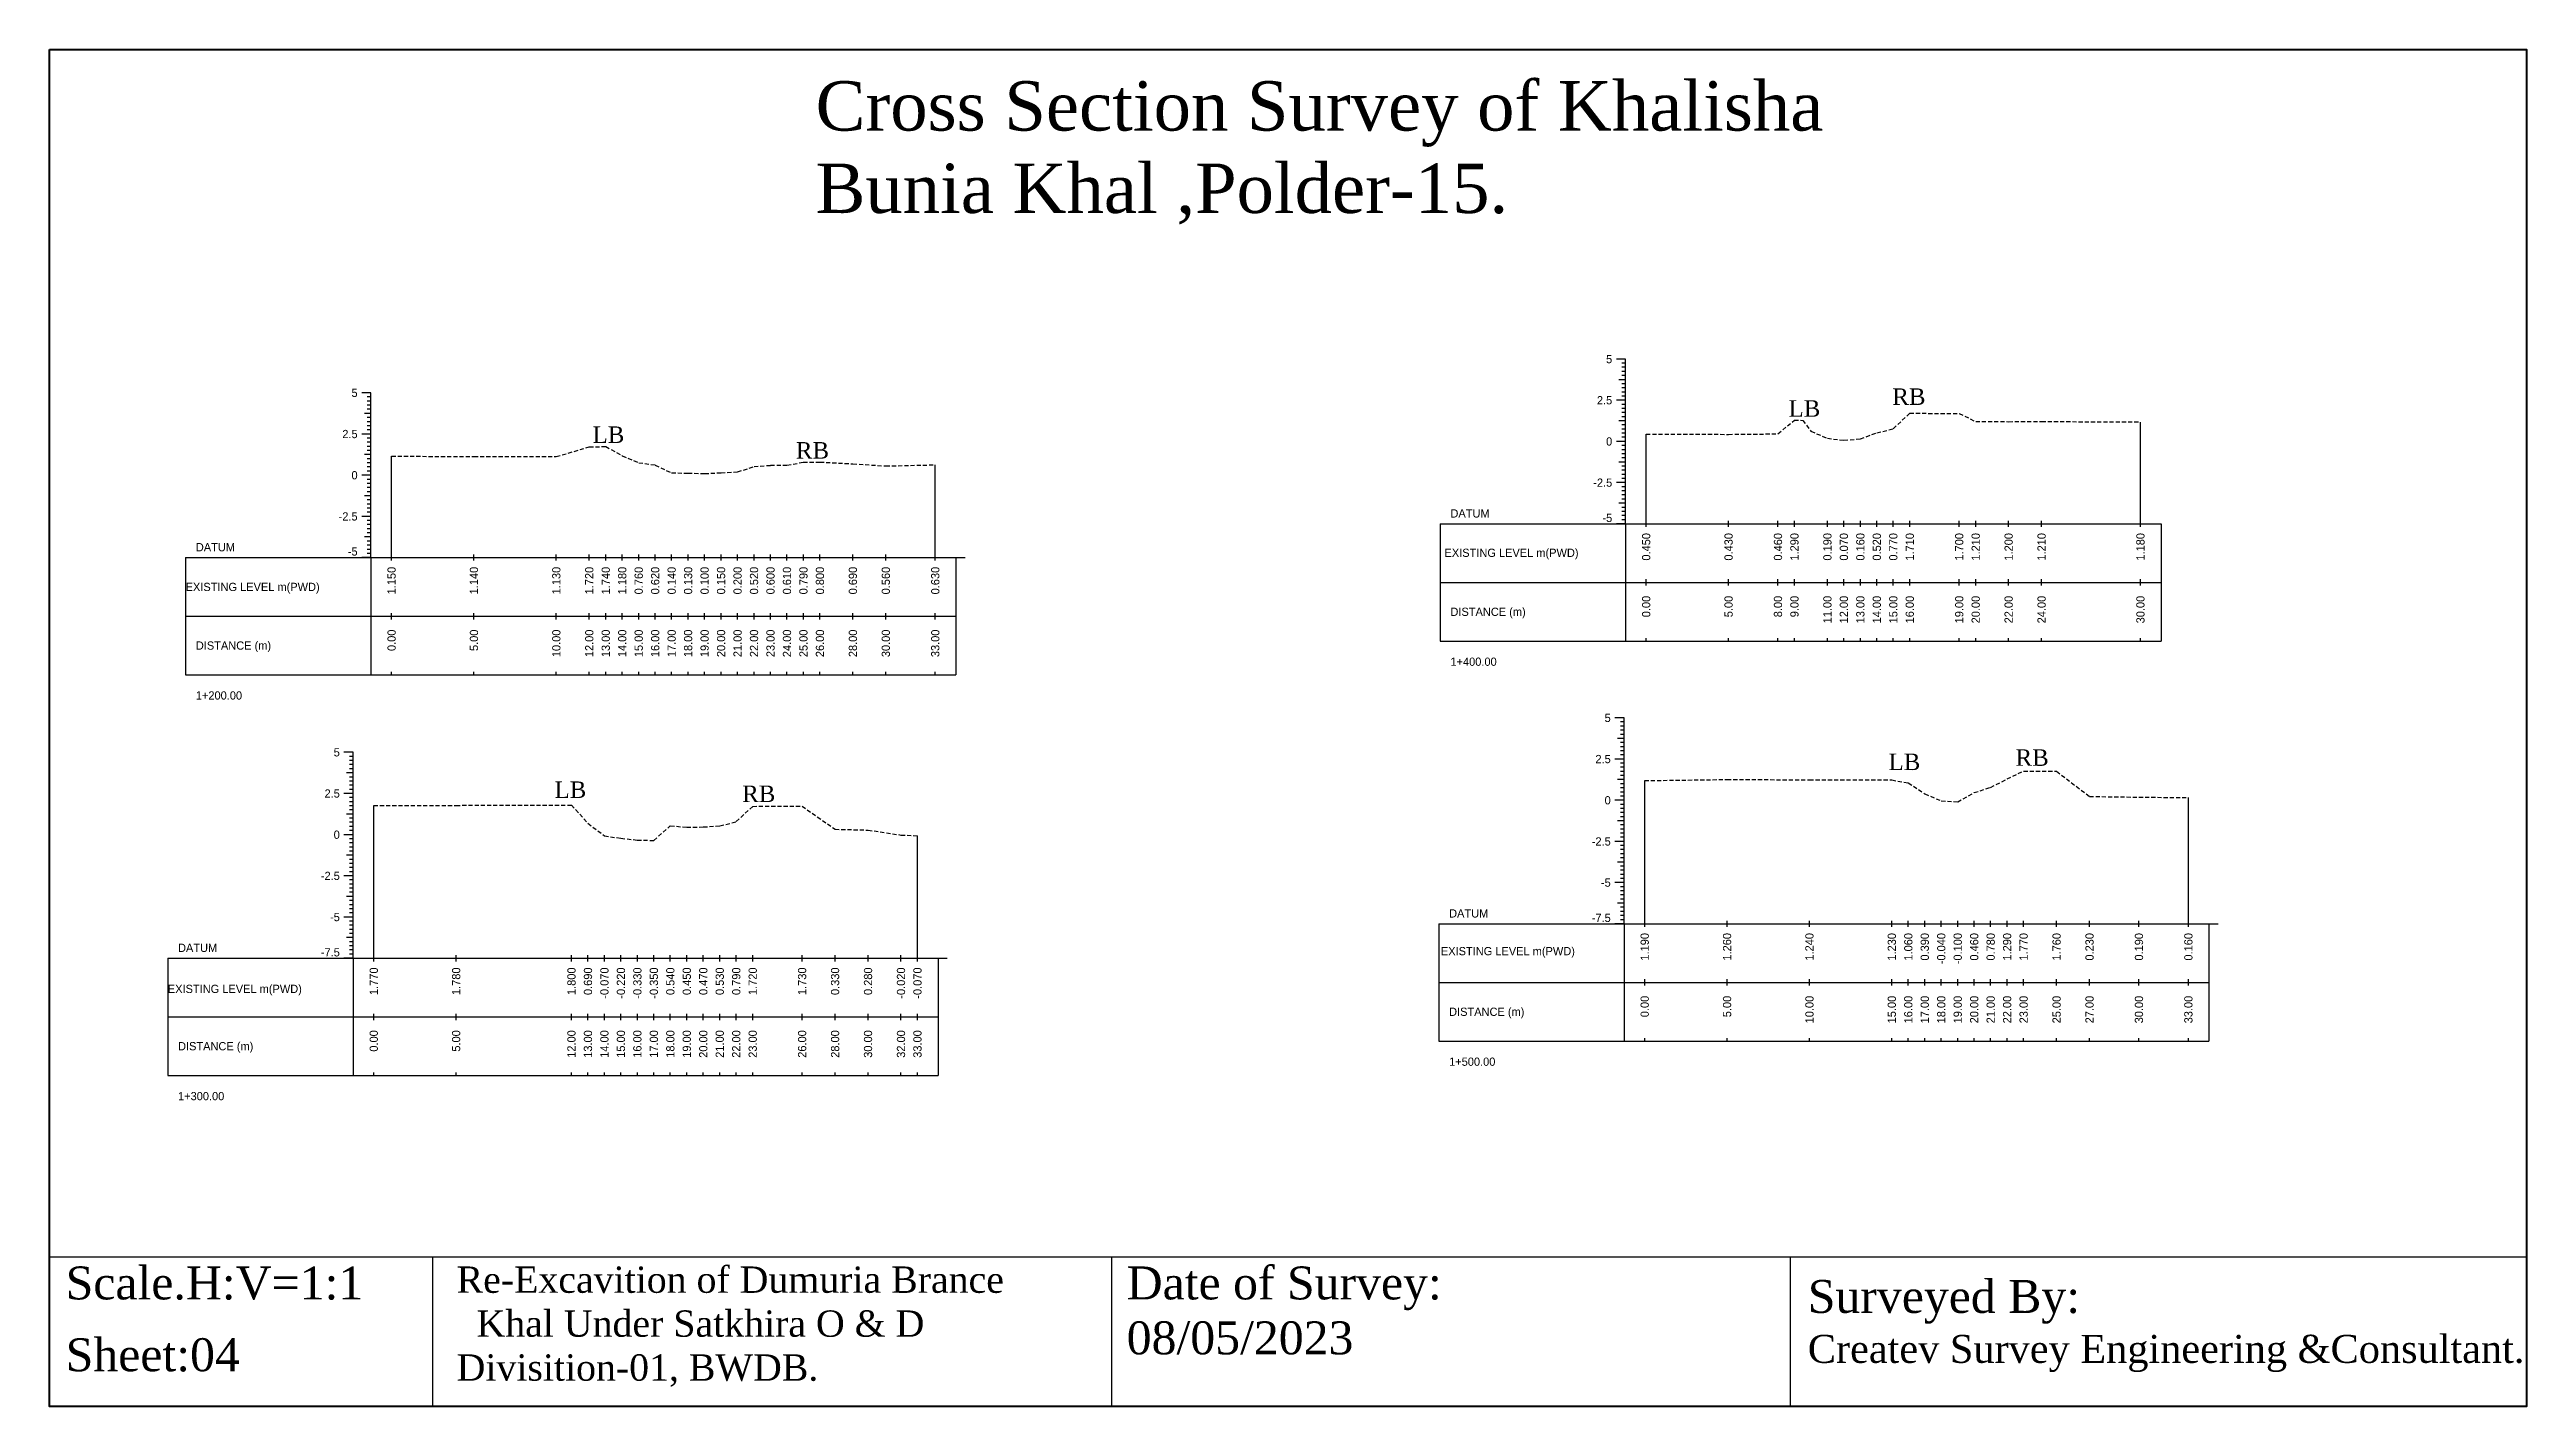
# Model space of a CAD drawing. Header units: inches. Extents: x 933 to 2044, y -1635 to -1096.
# Drawn here: x 932.9 to 1083.2, y -1501.1 to -1418.7 of the extents above; entities that cross this region are included whole.
import ezdxf
from ezdxf.enums import TextEntityAlignment as Align

# ---------------------------------------------------------------- set-up
doc = ezdxf.new("R2010")
doc.units = ezdxf.units.IN
doc.header["$MEASUREMENT"] = 0
doc.linetypes.add('HIDDEN', pattern=[0.375, 0.25, -0.125])
doc.layers.add('CS_Drawing', color=7, linetype='Continuous')
doc.layers.add('GL', color=3, linetype='HIDDEN')
doc.styles.add('romans', font='romans.shx')

msp = doc.modelspace()

# ---------------------------------------------------------------- texts
at = {"attachment_point": 1, "style": 'romans'}
for s, insert, char_height, width in [('{\\fTimes New Roman|b0|i0|c0|p18;Cross Section Survey of Khalisha Bunia Khal ,Polder-15.}', (979.38, -1420.65), 3, 72.2837), ('{\\fTimes New Roman|b0|i0|c0|p18;LB}', (1038.43, -1440.02), 1, 154.2752), ('{\\fTimes New Roman|b0|i0|c0|p18;RB}', (1044.73, -1439.3), 1, 154.2752), ('{\\fTimes New Roman|b0|i0|c0|p18;LB}', (965.84, -1441.61), 1, 154.2752), ('{\\fTimes New Roman|b0|i0|c0|p18;RB}', (978.18, -1442.56), 1, 154.2752), ('{\\fTimes New Roman|b0|i0|c0|p18;RB}', (1052.21, -1461.21), 1, 154.2752), ('{\\fTimes New Roman|b0|i0|c0|p18;LB}', (1044.5, -1461.47), 1, 154.2752), ('{\\fTimes New Roman|b0|i0|c0|p18;LB}', (963.53, -1463.16), 1, 154.2752), ('{\\fTimes New Roman|b0|i0|c0|p18;RB}', (974.92, -1463.41), 1, 154.2752), ('{\\fTimes New Roman|b0|i0|c0|p18;Scale.H:V=1:1}', (933.86, -1492.6), 2, 22.2708), ('{\\fTimes New Roman|b0|i0|c0|p18;Re-Excavition of Dumuria Brance\\P  Khal Under Satkhira O & D    Divisition-01, BWDB.}', (957.59, -1492.6), 1.6, 38.8405), ('{\\fTimes New Roman|b0|i0|c0|p18;Date of Survey: 08/05/2023}', (998.26, -1492.6), 2, 22.2708), ('{\\fTimes New Roman|b0|i0|c0|p18;Surveyed By:                                     \\H0.85x;Createv Survey Engineering &Consultant.}', (1039.6, -1493.42), 2, 45.2193), ('{\\fTimes New Roman|b0|i0|c0|p18;Sheet:04}', (933.86, -1496.96), 2, 38.8405)]:
    msp.add_mtext(s, dxfattribs=dict(at, insert=insert, char_height=char_height, width=width))
at = {"layer": 'CS_Drawing'}
for s, p in [('5', (1027.73, -1437.52)), ('5', (951.58, -1439.57)), ('2.5', (1027.73, -1440.02)), ('2.5', (951.58, -1442.07)), ('0', (1027.73, -1442.52)), ('0', (951.58, -1444.57)), ('-2.5', (1027.73, -1445.02)), ('-2.5', (951.58, -1447.07)), ('5', (1027.64, -1459.3)), ('5', (950.5, -1461.39)), ('2.5', (1027.64, -1461.8)), ('2.5', (950.5, -1463.89)), ('0', (1027.64, -1464.3)), ('0', (950.5, -1466.39)), ('-2.5', (1027.64, -1466.8)), ('-2.5', (950.5, -1468.89)), ('-5', (1027.64, -1469.3)), ('-5', (950.5, -1471.39))]:
    msp.add_text(s, height=0.5, dxfattribs=at).set_placement(p, align=Align.MIDDLE_RIGHT)
for s, p in [('DATUM', (1017.91, -1446.89)), ('DATUM', (941.76, -1448.94)), ('EXISTING LEVEL m(PWD)', (1017.55, -1449.28)), ('EXISTING LEVEL m(PWD)', (941.14, -1451.35)), ('DISTANCE (m)', (1017.91, -1452.86)), ('DISTANCE (m)', (941.76, -1454.91)), ('1+400.00', (1017.91, -1455.89)), ('1+200.00', (941.76, -1457.94)), ('DATUM', (1017.83, -1471.17)), ('DATUM', (940.68, -1473.26)), ('EXISTING LEVEL m(PWD)', (1017.33, -1473.46)), ('EXISTING LEVEL m(PWD)', (940.06, -1475.75)), ('DISTANCE (m)', (1017.83, -1477.14)), ('DISTANCE (m)', (940.68, -1479.23)), ('1+500.00', (1017.83, -1480.17)), ('1+300.00', (940.68, -1482.26))]:
    msp.add_text(s, height=0.5, dxfattribs=at).set_placement(p, align=Align.MIDDLE_LEFT)
for s, p in [('-5', (1027.73, -1447.41)), ('-5', (951.58, -1449.45)), ('-7.5', (1027.64, -1471.69)), ('-7.5', (950.5, -1473.78))]:
    msp.add_text(s, height=0.5, dxfattribs=at).set_placement(p, align=Align.RIGHT)
for s, p in [('0.450', (1029.79, -1448.08)), ('0.430', (1034.79, -1448.08)), ('0.460', (1037.79, -1448.08)), ('1.290', (1038.79, -1448.08)), ('0.190', (1040.79, -1448.08)), ('0.070', (1041.79, -1448.08)), ('0.160', (1042.79, -1448.08)), ('0.520', (1043.79, -1448.08)), ('0.770', (1044.79, -1448.08)), ('1.710', (1045.79, -1448.08)), ('1.700', (1048.79, -1448.08)), ('1.210', (1049.79, -1448.08)), ('1.200', (1051.79, -1448.08)), ('1.210', (1053.79, -1448.08)), ('1.180', (1059.79, -1448.08)), ('1.150', (953.64, -1450.13)), ('1.140', (958.64, -1450.13)), ('1.130', (963.64, -1450.13)), ('1.720', (965.64, -1450.13)), ('1.740', (966.64, -1450.13)), ('1.180', (967.64, -1450.13)), ('0.760', (968.64, -1450.13)), ('0.620', (969.64, -1450.13)), ('0.140', (970.64, -1450.13)), ('0.130', (971.64, -1450.13)), ('0.100', (972.64, -1450.13)), ('0.150', (973.64, -1450.13)), ('0.200', (974.64, -1450.13)), ('0.520', (975.64, -1450.13)), ('0.600', (976.64, -1450.13)), ('0.610', (977.64, -1450.13)), ('0.790', (978.64, -1450.13)), ('0.800', (979.64, -1450.13)), ('0.690', (981.64, -1450.13)), ('0.560', (983.64, -1450.13)), ('0.630', (986.64, -1450.13)), ('0.00', (1029.79, -1451.89)), ('5.00', (1034.79, -1451.89)), ('8.00', (1037.79, -1451.89)), ('9.00', (1038.79, -1451.89)), ('11.00', (1040.79, -1451.89)), ('12.00', (1041.79, -1451.89)), ('13.00', (1042.79, -1451.89)), ('14.00', (1043.79, -1451.89)), ('15.00', (1044.79, -1451.89)), ('16.00', (1045.79, -1451.89)), ('19.00', (1048.79, -1451.89)), ('20.00', (1049.79, -1451.89)), ('22.00', (1051.79, -1451.89)), ('24.00', (1053.79, -1451.89)), ('30.00', (1059.79, -1451.89)), ('0.00', (953.64, -1453.94)), ('5.00', (958.64, -1453.94)), ('10.00', (963.64, -1453.94)), ('12.00', (965.64, -1453.94)), ('13.00', (966.64, -1453.94)), ('14.00', (967.64, -1453.94)), ('15.00', (968.64, -1453.94)), ('16.00', (969.64, -1453.94)), ('17.00', (970.64, -1453.94)), ('18.00', (971.64, -1453.94)), ('19.00', (972.64, -1453.94)), ('20.00', (973.64, -1453.94)), ('21.00', (974.64, -1453.94)), ('22.00', (975.64, -1453.94)), ('23.00', (976.64, -1453.94)), ('24.00', (977.64, -1453.94)), ('25.00', (978.64, -1453.94)), ('26.00', (979.64, -1453.94)), ('28.00', (981.64, -1453.94)), ('30.00', (983.64, -1453.94)), ('33.00', (986.64, -1453.94)), ('1.190', (1029.7, -1472.36)), ('1.260', (1034.7, -1472.36)), ('1.240', (1039.7, -1472.36)), ('1.230', (1044.7, -1472.36)), ('1.060', (1045.7, -1472.36)), ('0.390', (1046.7, -1472.36)), ('-0.040', (1047.7, -1472.36)), ('-0.100', (1048.7, -1472.36)), ('0.460', (1049.7, -1472.36)), ('0.780', (1050.7, -1472.36)), ('1.290', (1051.7, -1472.36)), ('1.770', (1052.7, -1472.36)), ('1.760', (1054.7, -1472.36)), ('0.230', (1056.7, -1472.36)), ('0.190', (1059.7, -1472.36)), ('0.160', (1062.7, -1472.36)), ('1.770', (952.56, -1474.45)), ('1.780', (957.56, -1474.45)), ('1.800', (964.56, -1474.45)), ('0.690', (965.56, -1474.45)), ('-0.070', (966.56, -1474.45)), ('-0.220', (967.56, -1474.45)), ('-0.330', (968.56, -1474.45)), ('-0.350', (969.56, -1474.45)), ('0.540', (970.56, -1474.45)), ('0.450', (971.56, -1474.45)), ('0.470', (972.56, -1474.45)), ('0.530', (973.56, -1474.45)), ('0.790', (974.56, -1474.45)), ('1.720', (975.56, -1474.45)), ('1.730', (978.56, -1474.45)), ('0.330', (980.56, -1474.45)), ('0.280', (982.56, -1474.45)), ('-0.020', (984.56, -1474.45)), ('-0.070', (985.56, -1474.45)), ('0.00', (1029.7, -1476.17)), ('5.00', (1034.7, -1476.17)), ('10.00', (1039.7, -1476.17)), ('15.00', (1044.7, -1476.17)), ('16.00', (1045.7, -1476.17)), ('17.00', (1046.7, -1476.17)), ('18.00', (1047.7, -1476.17)), ('19.00', (1048.7, -1476.17)), ('20.00', (1049.7, -1476.17)), ('21.00', (1050.7, -1476.17)), ('22.00', (1051.7, -1476.17)), ('23.00', (1052.7, -1476.17)), ('25.00', (1054.7, -1476.17)), ('27.00', (1056.7, -1476.17)), ('30.00', (1059.7, -1476.17)), ('33.00', (1062.7, -1476.17)), ('0.00', (952.56, -1478.26)), ('5.00', (957.56, -1478.26)), ('12.00', (964.56, -1478.26)), ('13.00', (965.56, -1478.26)), ('14.00', (966.56, -1478.26)), ('15.00', (967.56, -1478.26)), ('16.00', (968.56, -1478.26)), ('17.00', (969.56, -1478.26)), ('18.00', (970.56, -1478.26)), ('19.00', (971.56, -1478.26)), ('20.00', (972.56, -1478.26)), ('21.00', (973.56, -1478.26)), ('22.00', (974.56, -1478.26)), ('23.00', (975.56, -1478.26)), ('26.00', (978.56, -1478.26)), ('28.00', (980.56, -1478.26)), ('30.00', (982.56, -1478.26)), ('32.00', (984.56, -1478.26)), ('33.00', (985.56, -1478.26))]:
    msp.add_text(s, height=0.5, rotation=90, dxfattribs=at).set_placement(p, align=Align.MIDDLE_RIGHT)

# ---------------------------------------------------------------- linework, layer by layer
at = {"color": 4, "lineweight": 40}
msp.add_lwpolyline([(932.88, -1418.73), (1083.22, -1418.73), (1083.22, -1501.1), (932.88, -1501.1)], close=True, dxfattribs=at)
for points in [[(1083.22, -1418.73), (1083.22, -1501.1)], [(932.88, -1492.02), (1083.22, -1492.02)], [(932.88, -1492.02), (932.88, -1501.1)], [(956.13, -1492.02), (956.13, -1501.1)], [(997.33, -1492.02), (997.33, -1501.1)], [(1038.53, -1492.02), (1038.53, -1501.1)]]:
    msp.add_lwpolyline(points)
at = {"layer": 'CS_Drawing'}
for p, q in [((1028.54, -1437.52), (1027.98, -1437.52)), ((1028.54, -1437.52), (1028.14, -1437.52)), ((1028.54, -1437.52), (1028.31, -1437.52)), ((1028.54, -1437.77), (1028.31, -1437.77)), ((1028.54, -1438.02), (1028.31, -1438.02)), ((1028.54, -1438.27), (1028.31, -1438.27)), ((1028.54, -1438.52), (1028.31, -1438.52)), ((1028.54, -1447.52), (1028.54, -1437.52)), ((952.39, -1439.57), (951.83, -1439.57)), ((952.39, -1439.57), (952, -1439.57)), ((952.39, -1439.57), (952.16, -1439.57)), ((952.39, -1439.82), (952.16, -1439.82)), ((952.39, -1440.07), (952.16, -1440.07)), ((952.39, -1449.57), (952.39, -1439.57)), ((1028.54, -1440.02), (1027.98, -1440.02)), ((1028.54, -1438.77), (1028.14, -1438.77)), ((1028.54, -1440.02), (1028.14, -1440.02)), ((1028.54, -1438.77), (1028.31, -1438.77)), ((1028.54, -1439.02), (1028.31, -1439.02)), ((1028.54, -1439.27), (1028.31, -1439.27)), ((1028.54, -1439.52), (1028.31, -1439.52)), ((1028.54, -1439.77), (1028.31, -1439.77)), ((1028.54, -1440.02), (1028.31, -1440.02)), ((952.39, -1440.82), (952, -1440.82)), ((952.39, -1440.32), (952.16, -1440.32)), ((952.39, -1440.57), (952.16, -1440.57)), ((952.39, -1440.82), (952.16, -1440.82)), ((952.39, -1441.07), (952.16, -1441.07)), ((952.39, -1441.32), (952.16, -1441.32)), ((952.39, -1441.57), (952.16, -1441.57)), ((1028.54, -1441.27), (1028.14, -1441.27)), ((1028.54, -1440.27), (1028.31, -1440.27)), ((1028.54, -1440.52), (1028.31, -1440.52)), ((1028.54, -1440.77), (1028.31, -1440.77)), ((1028.54, -1441.02), (1028.31, -1441.02)), ((1028.54, -1441.27), (1028.31, -1441.27)), ((1028.54, -1441.52), (1028.31, -1441.52)), ((1059.79, -1447.52), (1059.79, -1441.34)), ((952.39, -1442.07), (951.83, -1442.07)), ((952.39, -1442.07), (952, -1442.07)), ((952.39, -1441.82), (952.16, -1441.82)), ((952.39, -1442.07), (952.16, -1442.07)), ((952.39, -1442.32), (952.16, -1442.32)), ((952.39, -1442.57), (952.16, -1442.57)), ((952.39, -1442.82), (952.16, -1442.82)), ((952.39, -1443.07), (952.16, -1443.07)), ((1028.54, -1442.52), (1027.98, -1442.52)), ((1028.54, -1442.52), (1028.14, -1442.52)), ((1028.54, -1441.77), (1028.31, -1441.77)), ((1028.54, -1442.02), (1028.31, -1442.02)), ((1028.54, -1442.27), (1028.31, -1442.27)), ((1028.54, -1442.52), (1028.31, -1442.52)), ((1028.54, -1442.77), (1028.31, -1442.77)), ((1028.54, -1443.02), (1028.31, -1443.02)), ((1029.79, -1447.52), (1029.79, -1442.07)), ((952.39, -1444.57), (951.83, -1444.57)), ((952.39, -1443.32), (952, -1443.32)), ((952.39, -1444.57), (952, -1444.57)), ((952.39, -1443.32), (952.16, -1443.32)), ((952.39, -1443.57), (952.16, -1443.57)), ((952.39, -1443.82), (952.16, -1443.82)), ((952.39, -1444.07), (952.16, -1444.07)), ((952.39, -1444.32), (952.16, -1444.32)), ((952.39, -1444.57), (952.16, -1444.57)), ((953.64, -1449.57), (953.64, -1443.42)), ((986.64, -1449.57), (986.64, -1443.94)), ((1028.54, -1443.77), (1028.14, -1443.77)), ((1028.54, -1443.27), (1028.31, -1443.27)), ((1028.54, -1443.52), (1028.31, -1443.52)), ((1028.54, -1443.77), (1028.31, -1443.77)), ((1028.54, -1444.02), (1028.31, -1444.02)), ((1028.54, -1444.27), (1028.31, -1444.27)), ((1028.54, -1444.52), (1028.31, -1444.52)), ((1028.54, -1444.77), (1028.31, -1444.77)), ((952.39, -1445.82), (952, -1445.82)), ((952.39, -1444.82), (952.16, -1444.82)), ((952.39, -1445.07), (952.16, -1445.07)), ((952.39, -1445.32), (952.16, -1445.32)), ((952.39, -1445.57), (952.16, -1445.57)), ((952.39, -1445.82), (952.16, -1445.82)), ((952.39, -1446.07), (952.16, -1446.07)), ((1028.54, -1445.02), (1027.98, -1445.02)), ((1028.54, -1445.02), (1028.14, -1445.02)), ((1028.54, -1446.27), (1028.14, -1446.27)), ((1028.54, -1445.02), (1028.31, -1445.02)), ((1028.54, -1445.27), (1028.31, -1445.27)), ((1028.54, -1445.52), (1028.31, -1445.52)), ((1028.54, -1445.77), (1028.31, -1445.77)), ((1028.54, -1446.02), (1028.31, -1446.02)), ((1028.54, -1446.27), (1028.31, -1446.27)), ((952.39, -1447.07), (951.83, -1447.07)), ((952.39, -1447.07), (952, -1447.07)), ((952.39, -1446.32), (952.16, -1446.32)), ((952.39, -1446.57), (952.16, -1446.57)), ((952.39, -1446.82), (952.16, -1446.82)), ((952.39, -1447.07), (952.16, -1447.07)), ((952.39, -1447.32), (952.16, -1447.32)), ((952.39, -1447.57), (952.16, -1447.57)), ((1017.29, -1447.52), (1028.54, -1447.52)), ((1017.29, -1447.52), (1017.29, -1454.64)), ((1028.54, -1447.52), (1027.98, -1447.52)), ((1028.54, -1447.52), (1028.14, -1447.52)), ((1028.54, -1446.52), (1028.31, -1446.52)), ((1028.54, -1446.77), (1028.31, -1446.77)), ((1028.54, -1447.02), (1028.31, -1447.02)), ((1028.54, -1447.27), (1028.31, -1447.27)), ((1028.54, -1447.52), (1028.31, -1447.52)), ((1028.54, -1447.52), (1061.04, -1447.52)), ((1028.54, -1447.52), (1028.54, -1454.64)), ((1029.79, -1447.71), (1029.79, -1447.33)), ((1034.79, -1447.71), (1034.79, -1447.33)), ((1037.79, -1447.71), (1037.79, -1447.33)), ((1038.79, -1447.71), (1038.79, -1447.33)), ((1040.79, -1447.71), (1040.79, -1447.33)), ((1041.79, -1447.71), (1041.79, -1447.33)), ((1042.79, -1447.71), (1042.79, -1447.33)), ((1043.79, -1447.71), (1043.79, -1447.33)), ((1044.79, -1447.71), (1044.79, -1447.33)), ((1045.79, -1447.71), (1045.79, -1447.33)), ((1048.79, -1447.71), (1048.79, -1447.33)), ((1049.79, -1447.71), (1049.79, -1447.33)), ((1051.79, -1447.71), (1051.79, -1447.33)), ((1053.79, -1447.71), (1053.79, -1447.33)), ((1059.79, -1447.71), (1059.79, -1447.33)), ((1061.04, -1447.52), (1061.04, -1454.64)), ((952.39, -1448.32), (952, -1448.32)), ((952.39, -1447.82), (952.16, -1447.82)), ((952.39, -1448.07), (952.16, -1448.07)), ((952.39, -1448.32), (952.16, -1448.32)), ((952.39, -1448.57), (952.16, -1448.57)), ((952.39, -1448.82), (952.16, -1448.82)), ((952.39, -1449.07), (952.16, -1449.07)), ((941.14, -1449.57), (952.39, -1449.57)), ((941.14, -1449.57), (941.14, -1456.69)), ((952.39, -1449.57), (951.83, -1449.57)), ((952.39, -1449.57), (952, -1449.57)), ((952.39, -1449.32), (952.16, -1449.32)), ((952.39, -1449.57), (952.16, -1449.57)), ((952.39, -1449.57), (987.89, -1449.57)), ((952.39, -1449.57), (952.39, -1456.69)), ((953.64, -1449.75), (953.64, -1449.38)), ((958.64, -1449.75), (958.64, -1449.38)), ((963.64, -1449.75), (963.64, -1449.38)), ((965.64, -1449.75), (965.64, -1449.38)), ((966.64, -1449.75), (966.64, -1449.38)), ((967.64, -1449.75), (967.64, -1449.38)), ((968.64, -1449.75), (968.64, -1449.38)), ((969.64, -1449.75), (969.64, -1449.38)), ((970.64, -1449.75), (970.64, -1449.38)), ((971.64, -1449.75), (971.64, -1449.38)), ((972.64, -1449.75), (972.64, -1449.38)), ((973.64, -1449.75), (973.64, -1449.38)), ((974.64, -1449.75), (974.64, -1449.38)), ((975.64, -1449.75), (975.64, -1449.38)), ((976.64, -1449.75), (976.64, -1449.38)), ((977.64, -1449.75), (977.64, -1449.38)), ((978.64, -1449.75), (978.64, -1449.38)), ((979.64, -1449.75), (979.64, -1449.38)), ((981.64, -1449.75), (981.64, -1449.38)), ((983.64, -1449.75), (983.64, -1449.38)), ((986.64, -1449.75), (986.64, -1449.38)), ((987.89, -1449.57), (988.45, -1449.57)), ((987.89, -1449.57), (988.28, -1449.57)), ((987.89, -1449.57), (988.11, -1449.57)), ((987.89, -1449.57), (987.89, -1456.69)), ((1017.29, -1451.08), (1028.54, -1451.08)), ((1028.54, -1451.08), (1061.04, -1451.08)), ((1028.54, -1451.08), (1061.04, -1451.08)), ((1029.79, -1451.27), (1029.79, -1450.89)), ((1034.79, -1451.27), (1034.79, -1450.89)), ((1037.79, -1451.27), (1037.79, -1450.89)), ((1038.79, -1451.27), (1038.79, -1450.89)), ((1040.79, -1451.27), (1040.79, -1450.89)), ((1041.79, -1451.27), (1041.79, -1450.89)), ((1042.79, -1451.27), (1042.79, -1450.89)), ((1043.79, -1451.27), (1043.79, -1450.89)), ((1044.79, -1451.27), (1044.79, -1450.89)), ((1045.79, -1451.27), (1045.79, -1450.89)), ((1048.79, -1451.27), (1048.79, -1450.89)), ((1049.79, -1451.27), (1049.79, -1450.89)), ((1051.79, -1451.27), (1051.79, -1450.89)), ((1053.79, -1451.27), (1053.79, -1450.89)), ((1059.79, -1451.27), (1059.79, -1450.89)), ((941.14, -1453.13), (952.39, -1453.13)), ((952.39, -1453.13), (987.89, -1453.13)), ((952.39, -1453.13), (987.89, -1453.13)), ((953.64, -1453.32), (953.64, -1452.94)), ((958.64, -1453.32), (958.64, -1452.94)), ((963.64, -1453.32), (963.64, -1452.94)), ((965.64, -1453.32), (965.64, -1452.94)), ((966.64, -1453.32), (966.64, -1452.94)), ((967.64, -1453.32), (967.64, -1452.94)), ((968.64, -1453.32), (968.64, -1452.94)), ((969.64, -1453.32), (969.64, -1452.94)), ((970.64, -1453.32), (970.64, -1452.94)), ((971.64, -1453.32), (971.64, -1452.94)), ((972.64, -1453.32), (972.64, -1452.94)), ((973.64, -1453.32), (973.64, -1452.94)), ((974.64, -1453.32), (974.64, -1452.94)), ((975.64, -1453.32), (975.64, -1452.94)), ((976.64, -1453.32), (976.64, -1452.94)), ((977.64, -1453.32), (977.64, -1452.94)), ((978.64, -1453.32), (978.64, -1452.94)), ((979.64, -1453.32), (979.64, -1452.94)), ((981.64, -1453.32), (981.64, -1452.94)), ((983.64, -1453.32), (983.64, -1452.94)), ((986.64, -1453.32), (986.64, -1452.94)), ((1017.29, -1454.64), (1028.54, -1454.64)), ((1028.54, -1454.64), (1061.04, -1454.64)), ((1029.79, -1454.64), (1029.79, -1454.46)), ((1034.79, -1454.64), (1034.79, -1454.46)), ((1037.79, -1454.64), (1037.79, -1454.46)), ((1038.79, -1454.64), (1038.79, -1454.46)), ((1040.79, -1454.64), (1040.79, -1454.46)), ((1041.79, -1454.64), (1041.79, -1454.46)), ((1042.79, -1454.64), (1042.79, -1454.46)), ((1043.79, -1454.64), (1043.79, -1454.46)), ((1044.79, -1454.64), (1044.79, -1454.46)), ((1045.79, -1454.64), (1045.79, -1454.46)), ((1048.79, -1454.64), (1048.79, -1454.46)), ((1049.79, -1454.64), (1049.79, -1454.46)), ((1051.79, -1454.64), (1051.79, -1454.46)), ((1053.79, -1454.64), (1053.79, -1454.46)), ((1059.79, -1454.64), (1059.79, -1454.46)), ((941.14, -1456.69), (952.39, -1456.69)), ((952.39, -1456.69), (987.89, -1456.69)), ((953.64, -1456.69), (953.64, -1456.5)), ((958.64, -1456.69), (958.64, -1456.5)), ((963.64, -1456.69), (963.64, -1456.5)), ((965.64, -1456.69), (965.64, -1456.5)), ((966.64, -1456.69), (966.64, -1456.5)), ((967.64, -1456.69), (967.64, -1456.5)), ((968.64, -1456.69), (968.64, -1456.5)), ((969.64, -1456.69), (969.64, -1456.5)), ((970.64, -1456.69), (970.64, -1456.5)), ((971.64, -1456.69), (971.64, -1456.5)), ((972.64, -1456.69), (972.64, -1456.5)), ((973.64, -1456.69), (973.64, -1456.5)), ((974.64, -1456.69), (974.64, -1456.5)), ((975.64, -1456.69), (975.64, -1456.5)), ((976.64, -1456.69), (976.64, -1456.5)), ((977.64, -1456.69), (977.64, -1456.5)), ((978.64, -1456.69), (978.64, -1456.5)), ((979.64, -1456.69), (979.64, -1456.5)), ((981.64, -1456.69), (981.64, -1456.5)), ((983.64, -1456.69), (983.64, -1456.5)), ((986.64, -1456.69), (986.64, -1456.5)), ((1028.45, -1459.3), (1027.89, -1459.3)), ((1028.45, -1459.3), (1028.06, -1459.3)), ((1028.45, -1459.3), (1028.23, -1459.3)), ((1028.45, -1459.55), (1028.23, -1459.55)), ((1028.45, -1459.8), (1028.23, -1459.8)), ((1028.45, -1471.8), (1028.45, -1459.3)), ((1028.45, -1460.55), (1028.06, -1460.55)), ((1028.45, -1460.05), (1028.23, -1460.05)), ((1028.45, -1460.3), (1028.23, -1460.3)), ((1028.45, -1460.55), (1028.23, -1460.55)), ((1028.45, -1460.8), (1028.23, -1460.8)), ((1028.45, -1461.05), (1028.23, -1461.05)), ((1028.45, -1461.3), (1028.23, -1461.3)), ((951.31, -1461.39), (950.75, -1461.39)), ((951.31, -1461.39), (950.91, -1461.39)), ((951.31, -1462.64), (950.91, -1462.64)), ((951.31, -1461.39), (951.08, -1461.39)), ((951.31, -1461.64), (951.08, -1461.64)), ((951.31, -1461.89), (951.08, -1461.89)), ((951.31, -1462.14), (951.08, -1462.14)), ((951.31, -1462.39), (951.08, -1462.39)), ((951.31, -1462.64), (951.08, -1462.64)), ((951.31, -1473.89), (951.31, -1461.39)), ((1028.45, -1461.8), (1027.89, -1461.8)), ((1028.45, -1461.8), (1028.06, -1461.8)), ((1028.45, -1461.55), (1028.23, -1461.55)), ((1028.45, -1461.8), (1028.23, -1461.8)), ((1028.45, -1462.05), (1028.23, -1462.05)), ((1028.45, -1462.3), (1028.23, -1462.3)), ((1028.45, -1462.55), (1028.23, -1462.55)), ((1028.45, -1462.8), (1028.23, -1462.8)), ((951.31, -1463.89), (950.75, -1463.89)), ((951.31, -1463.89), (950.91, -1463.89)), ((951.31, -1462.89), (951.08, -1462.89)), ((951.31, -1463.14), (951.08, -1463.14)), ((951.31, -1463.39), (951.08, -1463.39)), ((951.31, -1463.64), (951.08, -1463.64)), ((951.31, -1463.89), (951.08, -1463.89)), ((951.31, -1464.14), (951.08, -1464.14)), ((1028.45, -1464.3), (1027.89, -1464.3)), ((1028.45, -1463.05), (1028.06, -1463.05)), ((1028.45, -1464.3), (1028.06, -1464.3)), ((1028.45, -1463.05), (1028.23, -1463.05)), ((1028.45, -1463.3), (1028.23, -1463.3)), ((1028.45, -1463.55), (1028.23, -1463.55)), ((1028.45, -1463.8), (1028.23, -1463.8)), ((1028.45, -1464.05), (1028.23, -1464.05)), ((1028.45, -1464.3), (1028.23, -1464.3)), ((1029.7, -1471.8), (1029.7, -1463.11)), ((1062.7, -1471.8), (1062.7, -1464.14)), ((951.31, -1465.14), (950.91, -1465.14)), ((951.31, -1464.39), (951.08, -1464.39)), ((951.31, -1464.64), (951.08, -1464.64)), ((951.31, -1464.89), (951.08, -1464.89)), ((951.31, -1465.14), (951.08, -1465.14)), ((951.31, -1465.39), (951.08, -1465.39)), ((951.31, -1465.64), (951.08, -1465.64)), ((952.56, -1473.89), (952.56, -1464.62)), ((1028.45, -1465.55), (1028.06, -1465.55)), ((1028.45, -1464.55), (1028.23, -1464.55)), ((1028.45, -1464.8), (1028.23, -1464.8)), ((1028.45, -1465.05), (1028.23, -1465.05)), ((1028.45, -1465.3), (1028.23, -1465.3)), ((1028.45, -1465.55), (1028.23, -1465.55)), ((1028.45, -1465.8), (1028.23, -1465.8)), ((951.31, -1466.39), (950.75, -1466.39)), ((951.31, -1466.39), (950.91, -1466.39)), ((951.31, -1465.89), (951.08, -1465.89)), ((951.31, -1466.14), (951.08, -1466.14)), ((951.31, -1466.39), (951.08, -1466.39)), ((951.31, -1466.64), (951.08, -1466.64)), ((951.31, -1466.89), (951.08, -1466.89)), ((951.31, -1467.14), (951.08, -1467.14)), ((985.56, -1473.89), (985.56, -1466.46)), ((1028.45, -1466.8), (1027.89, -1466.8)), ((1028.45, -1466.8), (1028.06, -1466.8)), ((1028.45, -1466.05), (1028.23, -1466.05)), ((1028.45, -1466.3), (1028.23, -1466.3)), ((1028.45, -1466.55), (1028.23, -1466.55)), ((1028.45, -1466.8), (1028.23, -1466.8)), ((1028.45, -1467.05), (1028.23, -1467.05)), ((1028.45, -1467.3), (1028.23, -1467.3)), ((951.31, -1467.64), (950.91, -1467.64)), ((951.31, -1467.39), (951.08, -1467.39)), ((951.31, -1467.64), (951.08, -1467.64)), ((951.31, -1467.89), (951.08, -1467.89)), ((951.31, -1468.14), (951.08, -1468.14)), ((951.31, -1468.39), (951.08, -1468.39)), ((951.31, -1468.64), (951.08, -1468.64)), ((1028.45, -1468.05), (1028.06, -1468.05)), ((1028.45, -1467.55), (1028.23, -1467.55)), ((1028.45, -1467.8), (1028.23, -1467.8)), ((1028.45, -1468.05), (1028.23, -1468.05)), ((1028.45, -1468.3), (1028.23, -1468.3)), ((1028.45, -1468.55), (1028.23, -1468.55)), ((1028.45, -1468.8), (1028.23, -1468.8)), ((951.31, -1468.89), (950.75, -1468.89)), ((951.31, -1468.89), (950.91, -1468.89)), ((951.31, -1470.14), (950.91, -1470.14)), ((951.31, -1468.89), (951.08, -1468.89)), ((951.31, -1469.14), (951.08, -1469.14)), ((951.31, -1469.39), (951.08, -1469.39)), ((951.31, -1469.64), (951.08, -1469.64)), ((951.31, -1469.89), (951.08, -1469.89)), ((951.31, -1470.14), (951.08, -1470.14)), ((1028.45, -1469.3), (1027.89, -1469.3)), ((1028.45, -1469.3), (1028.06, -1469.3)), ((1028.45, -1469.05), (1028.23, -1469.05)), ((1028.45, -1469.3), (1028.23, -1469.3)), ((1028.45, -1469.55), (1028.23, -1469.55)), ((1028.45, -1469.8), (1028.23, -1469.8)), ((1028.45, -1470.05), (1028.23, -1470.05)), ((1028.45, -1470.3), (1028.23, -1470.3)), ((951.31, -1471.39), (950.75, -1471.39)), ((951.31, -1471.39), (950.91, -1471.39)), ((951.31, -1470.39), (951.08, -1470.39)), ((951.31, -1470.64), (951.08, -1470.64)), ((951.31, -1470.89), (951.08, -1470.89)), ((951.31, -1471.14), (951.08, -1471.14)), ((951.31, -1471.39), (951.08, -1471.39)), ((951.31, -1471.64), (951.08, -1471.64)), ((1017.2, -1471.8), (1028.45, -1471.8)), ((1017.2, -1471.8), (1017.2, -1478.92)), ((1028.45, -1471.8), (1027.89, -1471.8)), ((1028.45, -1470.55), (1028.06, -1470.55)), ((1028.45, -1471.8), (1028.06, -1471.8)), ((1028.45, -1470.55), (1028.23, -1470.55)), ((1028.45, -1470.8), (1028.23, -1470.8)), ((1028.45, -1471.05), (1028.23, -1471.05)), ((1028.45, -1471.3), (1028.23, -1471.3)), ((1028.45, -1471.55), (1028.23, -1471.55)), ((1028.45, -1471.8), (1028.23, -1471.8)), ((1028.45, -1471.8), (1063.95, -1471.8)), ((1028.45, -1471.8), (1028.45, -1478.92)), ((1029.7, -1471.99), (1029.7, -1471.61)), ((1034.7, -1471.99), (1034.7, -1471.61)), ((1039.7, -1471.99), (1039.7, -1471.61)), ((1044.7, -1471.99), (1044.7, -1471.61)), ((1045.7, -1471.99), (1045.7, -1471.61)), ((1046.7, -1471.99), (1046.7, -1471.61)), ((1047.7, -1471.99), (1047.7, -1471.61)), ((1048.7, -1471.99), (1048.7, -1471.61)), ((1049.7, -1471.99), (1049.7, -1471.61)), ((1050.7, -1471.99), (1050.7, -1471.61)), ((1051.7, -1471.99), (1051.7, -1471.61)), ((1052.7, -1471.99), (1052.7, -1471.61)), ((1054.7, -1471.99), (1054.7, -1471.61)), ((1056.7, -1471.99), (1056.7, -1471.61)), ((1059.7, -1471.99), (1059.7, -1471.61)), ((1062.7, -1471.99), (1062.7, -1471.61)), ((1063.95, -1471.8), (1064.51, -1471.8)), ((1063.95, -1471.8), (1064.34, -1471.8)), ((1063.95, -1471.8), (1064.18, -1471.8)), ((1063.95, -1471.8), (1063.95, -1478.92)), ((951.31, -1472.64), (950.91, -1472.64)), ((951.31, -1471.89), (951.08, -1471.89)), ((951.31, -1472.14), (951.08, -1472.14)), ((951.31, -1472.39), (951.08, -1472.39)), ((951.31, -1472.64), (951.08, -1472.64)), ((951.31, -1472.89), (951.08, -1472.89)), ((951.31, -1473.14), (951.08, -1473.14)), ((940.06, -1473.89), (951.31, -1473.89)), ((940.06, -1473.89), (940.06, -1481.01)), ((951.31, -1473.89), (950.75, -1473.89)), ((951.31, -1473.89), (950.91, -1473.89)), ((951.31, -1473.39), (951.08, -1473.39)), ((951.31, -1473.64), (951.08, -1473.64)), ((951.31, -1473.89), (951.08, -1473.89)), ((951.31, -1473.89), (986.81, -1473.89)), ((951.31, -1473.89), (951.31, -1481.01)), ((952.56, -1474.08), (952.56, -1473.7)), ((957.56, -1474.08), (957.56, -1473.7)), ((964.56, -1474.08), (964.56, -1473.7)), ((965.56, -1474.08), (965.56, -1473.7)), ((966.56, -1474.08), (966.56, -1473.7)), ((967.56, -1474.08), (967.56, -1473.7)), ((968.56, -1474.08), (968.56, -1473.7)), ((969.56, -1474.08), (969.56, -1473.7)), ((970.56, -1474.08), (970.56, -1473.7)), ((971.56, -1474.08), (971.56, -1473.7)), ((972.56, -1474.08), (972.56, -1473.7)), ((973.56, -1474.08), (973.56, -1473.7)), ((974.56, -1474.08), (974.56, -1473.7)), ((975.56, -1474.08), (975.56, -1473.7)), ((978.56, -1474.08), (978.56, -1473.7)), ((980.56, -1474.08), (980.56, -1473.7)), ((982.56, -1474.08), (982.56, -1473.7)), ((984.56, -1474.08), (984.56, -1473.7)), ((985.56, -1474.08), (985.56, -1473.7)), ((986.81, -1473.89), (987.37, -1473.89)), ((986.81, -1473.89), (987.2, -1473.89)), ((986.81, -1473.89), (987.03, -1473.89)), ((986.81, -1473.89), (986.81, -1481.01)), ((1017.2, -1475.36), (1028.45, -1475.36)), ((1028.45, -1475.36), (1063.95, -1475.36)), ((1028.45, -1475.36), (1063.95, -1475.36)), ((1029.7, -1475.55), (1029.7, -1475.17)), ((1034.7, -1475.55), (1034.7, -1475.17)), ((1039.7, -1475.55), (1039.7, -1475.17)), ((1044.7, -1475.55), (1044.7, -1475.17)), ((1045.7, -1475.55), (1045.7, -1475.17)), ((1046.7, -1475.55), (1046.7, -1475.17)), ((1047.7, -1475.55), (1047.7, -1475.17)), ((1048.7, -1475.55), (1048.7, -1475.17)), ((1049.7, -1475.55), (1049.7, -1475.17)), ((1050.7, -1475.55), (1050.7, -1475.17)), ((1051.7, -1475.55), (1051.7, -1475.17)), ((1052.7, -1475.55), (1052.7, -1475.17)), ((1054.7, -1475.55), (1054.7, -1475.17)), ((1056.7, -1475.55), (1056.7, -1475.17)), ((1059.7, -1475.55), (1059.7, -1475.17)), ((1062.7, -1475.55), (1062.7, -1475.17)), ((940.06, -1477.45), (951.31, -1477.45)), ((951.31, -1477.45), (986.81, -1477.45)), ((951.31, -1477.45), (986.81, -1477.45)), ((952.56, -1477.64), (952.56, -1477.26)), ((957.56, -1477.64), (957.56, -1477.26)), ((964.56, -1477.64), (964.56, -1477.26)), ((965.56, -1477.64), (965.56, -1477.26)), ((966.56, -1477.64), (966.56, -1477.26)), ((967.56, -1477.64), (967.56, -1477.26)), ((968.56, -1477.64), (968.56, -1477.26)), ((969.56, -1477.64), (969.56, -1477.26)), ((970.56, -1477.64), (970.56, -1477.26)), ((971.56, -1477.64), (971.56, -1477.26)), ((972.56, -1477.64), (972.56, -1477.26)), ((973.56, -1477.64), (973.56, -1477.26)), ((974.56, -1477.64), (974.56, -1477.26)), ((975.56, -1477.64), (975.56, -1477.26)), ((978.56, -1477.64), (978.56, -1477.26)), ((980.56, -1477.64), (980.56, -1477.26)), ((982.56, -1477.64), (982.56, -1477.26)), ((984.56, -1477.64), (984.56, -1477.26)), ((985.56, -1477.64), (985.56, -1477.26)), ((1017.2, -1478.92), (1028.45, -1478.92)), ((1028.45, -1478.92), (1063.95, -1478.92)), ((1029.7, -1478.92), (1029.7, -1478.74)), ((1034.7, -1478.92), (1034.7, -1478.74)), ((1039.7, -1478.92), (1039.7, -1478.74)), ((1044.7, -1478.92), (1044.7, -1478.74)), ((1045.7, -1478.92), (1045.7, -1478.74)), ((1046.7, -1478.92), (1046.7, -1478.74)), ((1047.7, -1478.92), (1047.7, -1478.74)), ((1048.7, -1478.92), (1048.7, -1478.74)), ((1049.7, -1478.92), (1049.7, -1478.74)), ((1050.7, -1478.92), (1050.7, -1478.74)), ((1051.7, -1478.92), (1051.7, -1478.74)), ((1052.7, -1478.92), (1052.7, -1478.74)), ((1054.7, -1478.92), (1054.7, -1478.74)), ((1056.7, -1478.92), (1056.7, -1478.74)), ((1059.7, -1478.92), (1059.7, -1478.74)), ((1062.7, -1478.92), (1062.7, -1478.74)), ((952.56, -1481.01), (952.56, -1480.83)), ((957.56, -1481.01), (957.56, -1480.83)), ((964.56, -1481.01), (964.56, -1480.83)), ((965.56, -1481.01), (965.56, -1480.83)), ((966.56, -1481.01), (966.56, -1480.83)), ((967.56, -1481.01), (967.56, -1480.83)), ((968.56, -1481.01), (968.56, -1480.83)), ((969.56, -1481.01), (969.56, -1480.83)), ((970.56, -1481.01), (970.56, -1480.83)), ((971.56, -1481.01), (971.56, -1480.83)), ((972.56, -1481.01), (972.56, -1480.83)), ((973.56, -1481.01), (973.56, -1480.83)), ((974.56, -1481.01), (974.56, -1480.83)), ((975.56, -1481.01), (975.56, -1480.83)), ((978.56, -1481.01), (978.56, -1480.83)), ((980.56, -1481.01), (980.56, -1480.83)), ((982.56, -1481.01), (982.56, -1480.83)), ((984.56, -1481.01), (984.56, -1480.83)), ((985.56, -1481.01), (985.56, -1480.83)), ((940.06, -1481.01), (951.31, -1481.01)), ((951.31, -1481.01), (986.81, -1481.01))]:
    msp.add_line(p, q, dxfattribs=at)
at = {"layer": 'GL'}
for points in [[(1029.79, -1442.07), (1034.79, -1442.09), (1037.79, -1442.06), (1038.79, -1441.23), (1039.29, -1441.24), (1039.79, -1441.9), (1040.79, -1442.33), (1041.79, -1442.45), (1042.79, -1442.36), (1043.79, -1442), (1044.79, -1441.75), (1045.79, -1440.81), (1048.79, -1440.82), (1049.79, -1441.31), (1051.79, -1441.32), (1053.79, -1441.31), (1059.79, -1441.34)], [(953.64, -1443.42), (958.64, -1443.43), (963.64, -1443.44), (965.64, -1442.85), (966.64, -1442.83), (967.64, -1443.39), (968.64, -1443.81), (969.64, -1443.95), (970.64, -1444.43), (971.64, -1444.44), (972.64, -1444.47), (973.64, -1444.42), (974.64, -1444.37), (975.64, -1444.05), (976.64, -1443.97), (977.64, -1443.96), (978.64, -1443.78), (979.64, -1443.77), (981.64, -1443.88), (983.64, -1444.01), (986.64, -1443.94)], [(1029.7, -1463.11), (1034.7, -1463.04), (1039.7, -1463.06), (1044.7, -1463.07), (1045.7, -1463.24), (1046.7, -1463.91), (1047.7, -1464.34), (1048.7, -1464.4), (1049.7, -1463.84), (1050.7, -1463.52), (1051.7, -1463.01), (1052.7, -1462.53), (1054.7, -1462.54), (1056.7, -1464.07), (1059.7, -1464.11), (1062.7, -1464.14)], [(952.56, -1464.62), (957.56, -1464.61), (964.56, -1464.59), (965.56, -1465.7), (966.56, -1466.46), (967.56, -1466.61), (968.56, -1466.72), (969.56, -1466.74), (970.56, -1465.85), (971.56, -1465.94), (972.56, -1465.92), (973.56, -1465.86), (974.56, -1465.6), (975.56, -1464.67), (978.56, -1464.66), (980.56, -1466.06), (982.56, -1466.11), (984.56, -1466.41), (985.56, -1466.46)]]:
    msp.add_lwpolyline(points, dxfattribs=at)

msp.set_redraw_order([(e.dxf.handle, doc.entitydb.next_handle()) for e in msp.query("TEXT MTEXT ATTDEF DIMENSION ARC_DIMENSION")])  # texts and dimensions are drawn at this point

doc.saveas('drawing.dxf')
